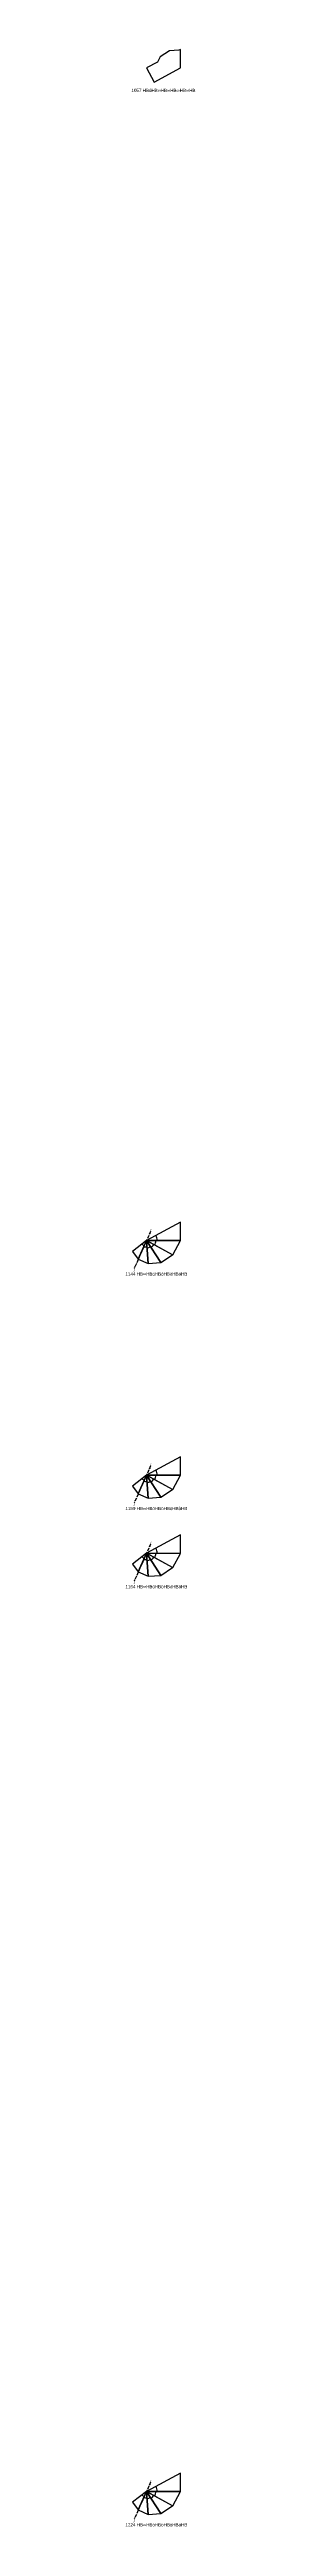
# Model space of a CAD drawing. Header units: millimetres. Extents: x 122552 to 1654769, y -10280102 to 62068.
# Drawn here: x 1287369 to 1311106, y -9496385 to -8652047 of the extents above; entities that cross this region are included whole.
import ezdxf
from ezdxf.enums import TextEntityAlignment as Align

# ---------------------------------------------------------------- set-up
doc = ezdxf.new("R2010")
doc.units = ezdxf.units.MM
doc.linetypes.add('ACAD_ISO02W100', pattern=[15, 12, -3])
for name, color, linetype in [('BASE', 170, 'Continuous'), ('HYPOTENUSE', 20, 'Continuous'), ('PERPENDICULAR', 90, 'Continuous'), ('Standard', 7, 'Continuous')]:
    doc.layers.add(name, color=color, linetype=linetype)
doc.styles.add('Arial', font='arial_0.ttf')

# ---------------------------------------------------------------- blocks, each defined once
blk = doc.blocks.new('fundamental_block_GT')
at = {"color": 4}
blk.add_arc((0, -2), 277, 359.9799, 28.42535, dxfattribs=at)
at = {"layer": 'BASE'}
blk.add_line((0, 0), (879, -7), dxfattribs=at)
at = {"layer": 'HYPOTENUSE'}
blk.add_line((883, 469), (0, 0), dxfattribs=at)
at = {"layer": 'PERPENDICULAR'}
blk.add_line((879, -7), (883, 469), dxfattribs=at)

msp = doc.modelspace()

# ---------------------------------------------------------------- linework, layer by layer
at = {"linetype": 'ACAD_ISO02W100', "ltscale": 100}
for p, q in [((1295854, -9054906), (1290239, -9067544)), ((1295854, -9134852), (1290239, -9147490)), ((1295854, -9161501), (1290239, -9174139)), ((1295854, -9481285), (1290239, -9493923))]:
    msp.add_line(p, q, dxfattribs=at)
msp.add_lwpolyline([(1297086, -8663193), (1306037, -8658336), (1306037, -8652047), (1305559, -8652307), (1305557, -8652277), (1302269, -8652538), (1299123, -8654583), (1298187, -8656308), (1294450, -8658336)], close=True)

# ---------------------------------------------------------------- block references
for p, xscale, yscale, zscale, rotation in [((1294450, -9058066), 6.914651890687655, 6.914651890687655, 6.914651890687655, 218.0466689528337), ((1294450, -9058066), 7.867265571234018, 7.867265571234018, 7.867265571234018, 246.5350017146322), ((1294450, -9058066), 8.951118371073811, 8.951118371073811, 8.951118371073811, 275.0233344764194), ((1294450, -9058066), 10.18429076373612, 10.18429076373612, 10.18429076373612, 303.5116672382094), ((1294450, -9058066), 11.58735412275403, 11.58735412275403, 11.58735412275403, 332.0000000000002), ((1294450, -9138012), 10.18429076373612, 10.18429076373612, 10.18429076373612, 303.5116672382094), ((1294450, -9138012), 11.58735412275403, 11.58735412275403, 11.58735412275403, 332.0000000000002), ((1294450, -9138012), 6.914651890687655, 6.914651890687655, 6.914651890687655, 218.0466689528337), ((1294450, -9138012), 7.867265571234018, 7.867265571234018, 7.867265571234018, 246.5350017146322), ((1294450, -9138012), 8.951118371073811, 8.951118371073811, 8.951118371073811, 275.0233344764194), ((1294450, -9164660), 11.58735412275403, 11.58735412275403, 11.58735412275403, 332.0000000000002), ((1294450, -9164660), 6.914651890687655, 6.914651890687655, 6.914651890687655, 218.0466689528337), ((1294450, -9164660), 7.867265571234018, 7.867265571234018, 7.867265571234018, 246.5350017146322), ((1294450, -9164660), 8.951118371073811, 8.951118371073811, 8.951118371073811, 275.0233344764194), ((1294450, -9164660), 10.18429076373612, 10.18429076373612, 10.18429076373612, 303.5116672382094), ((1294450, -9484444), 10.18429076373612, 10.18429076373612, 10.18429076373612, 303.5116672382094), ((1294450, -9484444), 11.58735412275403, 11.58735412275403, 11.58735412275403, 332.0000000000002), ((1294450, -9484444), 6.914651890687749, 6.914651890687749, 6.914651890687749, 218.0466689528319), ((1294450, -9484444), 7.867265571233768, 7.867265571233768, 7.867265571233768, 246.5350017146306), ((1294450, -9484444), 8.951118371073514, 8.951118371073514, 8.951118371073514, 275.0233344764167)]:
    msp.add_blockref('fundamental_block_GT', p, dxfattribs=dict(xscale=xscale, yscale=yscale, zscale=zscale, rotation=rotation))
at = {"layer": 'Standard', "xscale": 13.18371388650824, "yscale": 13.18371388650824, "zscale": 13.18371388650824, "rotation": 0.4883327617913192}
for p in [(1294450, -9058066), (1294450, -9138012), (1294450, -9164660), (1294450, -9484444)]:
    msp.add_blockref('fundamental_block_GT', p, dxfattribs=at)

# ---------------------------------------------------------------- texts
at = {"style": 'Arial'}
for s, p in [('1057 HBóHB∞HB∞HB∞HB∞HB', (1300244, -8665980)), ('⌠', (1295854, -9054906)), ('⌡', (1290239, -9067544)), ('1144 HB∞HBöHBòHBöHBöHB', (1297835, -9069441)), ('⌠', (1295854, -9134852)), ('1159 HB∞HBöHBöHBöHBòHB', (1297835, -9149387)), ('⌡', (1290239, -9147490)), ('⌠', (1295854, -9161501)), ('1164 HB∞HBöHBöHBòHBöHB', (1297835, -9176036)), ('⌡', (1290239, -9174139)), ('⌠', (1295854, -9481285)), ('1224 HB∞HBòHBöHBöHBöHB', (1297835, -9495820)), ('⌡', (1290239, -9493923))]:
    msp.add_text(s, height=1100, dxfattribs=at).set_placement(p, align=Align.MIDDLE_CENTER)

doc.saveas('drawing.dxf')
